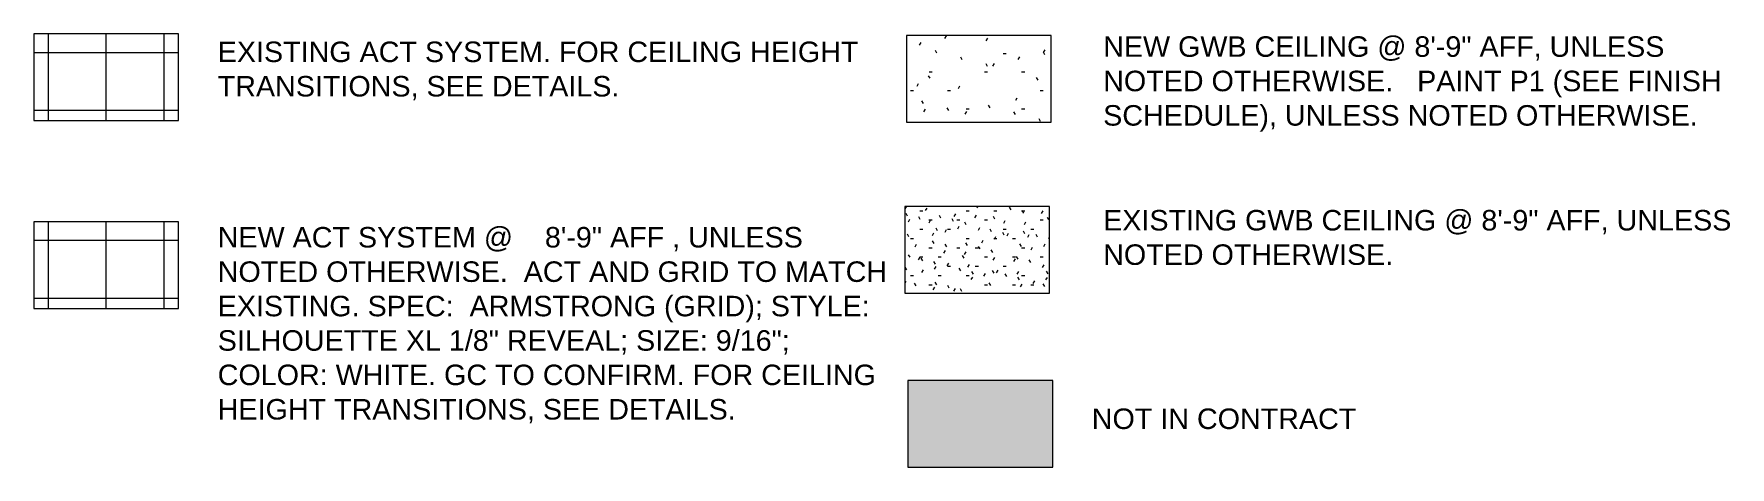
# Model space of a CAD drawing. Header units: inches. Extents: x -203 to 2908, y -968 to 768.
# Drawn here: x 2204 to 2908, y -279 to -99 of the extents above; entities that cross this region are included whole.
import ezdxf

# ---------------------------------------------------------------- set-up
doc = ezdxf.new("R2010")
doc.units = ezdxf.units.IN
doc.header["$MEASUREMENT"] = 0
for name, color, linetype, lineweight in [('A-DETL-GENF', 92, 'Continuous', 9), ('A-DETL-THIN', 151, 'Continuous', 9), ('G-ANNO-TEXT', 231, 'Continuous', 9)]:
    doc.layers.add(name, color=color, linetype=linetype, lineweight=lineweight)
doc.styles.add('Swis721 Lt BT', font='swissl.ttf', dxfattribs={"height": 8.514638})

msp = doc.modelspace()

# ---------------------------------------------------------------- texts
at = {"layer": 'G-ANNO-TEXT', "color": 7, "char_height": 8.5146, "attachment_point": 1, "line_spacing_factor": 1.00667, "style": 'Swis721 Lt BT'}
for s, insert, width in [('EXISTING ACT SYSTEM. FOR CEILING HEIGHT\\PTRANSITIONS, SEE DETAILS.\\P', (2280.67, -102.55), 294.408), ('NEW GWB CEILING @ 8\'-9" AFF, UNLESS\\PNOTED OTHERWISE.   PAINT P1 (SEE FINISH\\PSCHEDULE), UNLESS NOTED OTHERWISE.\\P', (2647.76, -100.36), 284.796), ('EXISTING GWB CEILING @ 8\'-9" AFF, UNLESS\\PNOTED OTHERWISE.', (2647.76, -172.48), 290.52), ('NEW ACT SYSTEM @    8\'-9" AFF , UNLESS\\PNOTED OTHERWISE.  ACT AND GRID TO MATCH\\PEXISTING. SPEC:  ARMSTRONG (GRID); STYLE:\\PSILHOUETTE XL 1/8" REVEAL; SIZE: 9/16";\\PCOLOR: WHITE. GC TO CONFIRM. FOR CEILING\\PHEIGHT TRANSITIONS, SEE DETAILS.\\P', (2280.67, -179.55), 310.608), ('NOT IN CONTRACT\\P', (2643.04, -254.93), 123.12)]:
    msp.add_mtext(s, dxfattribs=dict(at, insert=insert, width=width))

# ---------------------------------------------------------------- hatches: boundary and pattern name
at = {"layer": 'A-DETL-GENF'}
h = msp.add_hatch(dxfattribs=at)
h.set_pattern_fill('FP_41', color=55, style=0, pattern_type=2)
h.set_pattern_definition([(0, (914.47, -155.076), (0, 24), []), (90, (914.47, -155.076), (-24, 1e-15), [])])
h.paths.add_polyline_path([(2264.47, -135.34), (2264.47, -99.34), (2204.47, -99.34), (2204.47, -135.34)], flags=0)
h = msp.add_hatch(dxfattribs=at)
h.set_pattern_fill('FP_39', style=0, pattern_type=2)
h.set_pattern_definition([(0, (578.743, 0), (30.72, 7.68), [1.267, -21.773, 1.267, -21.773, -122.88]), (0, (578.743, 0), (30.72, 7.68), [-46.08, 1.267, -44.813, 1.267, -21.773, -53.76]), (0, (578.743, 0), (30.72, 7.68), [-115.2, 1.267, -14.093, 1.267, -37.133]), (120, (590.263, 3.84), (-22.011075, 22.7643), [1.267, -21.773, 1.267, -21.773, -122.88]), (120, (590.263, 3.84), (-22.011075, 22.7643), [-46.08, 1.267, -44.813, 1.267, -21.773, -53.76]), (120, (590.263, 3.84), (-22.011075, 22.7643), [-115.2, 1.267, -14.093, 1.267, -37.133]), (240, (594.103, 19.2), (-8.708925, -30.4443), [1.267, -21.773, 1.267, -21.773, -122.88]), (240, (594.103, 19.2), (-8.708925, -30.4443), [-46.08, 1.267, -44.813, 1.267, -21.773, -53.76]), (240, (594.103, 19.2), (-8.708925, -30.4443), [-115.2, 1.267, -14.093, 1.267, -37.133])])
h.paths.add_polyline_path([(2626.25, -136.02), (2626.25, -100.02), (2566.25, -100.02), (2566.25, -136.02)], flags=0)
h = msp.add_hatch(dxfattribs=at)
h.set_pattern_fill('FP_40', style=0, pattern_type=2)
h.set_pattern_definition([(0, (578.743, 0), (15.36, 3.84), [1.267, -10.253, 1.267, -10.253, -61.44]), (0, (578.743, 0), (15.36, 3.84), [-23.04, 1.267, -21.773, 1.267, -10.253, -26.88]), (0, (578.743, 0), (15.36, 3.84), [-57.6, 1.267, -6.413, 1.267, -17.933]), (120, (584.503, 1.92), (-11.0055376, 11.38215), [1.267, -10.253, 1.267, -10.253, -61.44]), (120, (584.503, 1.92), (-11.0055376, 11.38215), [-23.04, 1.267, -21.773, 1.267, -10.253, -26.88]), (120, (584.503, 1.92), (-11.0055376, 11.38215), [-57.6, 1.267, -6.413, 1.267, -17.933]), (240, (586.423, 9.6), (-4.3544624, -15.22215), [1.267, -10.253, 1.267, -10.253, -61.44]), (240, (586.423, 9.6), (-4.3544624, -15.22215), [-23.04, 1.267, -21.773, 1.267, -10.253, -26.88]), (240, (586.423, 9.6), (-4.3544624, -15.22215), [-57.6, 1.267, -6.413, 1.267, -17.933])])
h.paths.add_polyline_path([(2566.25, -206.98), (2625.56, -206.98), (2625.56, -170.98), (2565.56, -170.98), (2565.56, -206.98)], flags=0)
h = msp.add_hatch(dxfattribs=at)
h.set_pattern_fill('FP_42', style=0, pattern_type=2)
h.set_pattern_definition([(0, (914.47, -233.076), (0, 24), []), (90, (914.47, -233.076), (-24, 1e-15), [])])
h.paths.add_polyline_path([(2264.47, -213.34), (2264.47, -177.34), (2204.47, -177.34), (2204.47, -213.34)], flags=0)
msp.add_hatch(color=9, dxfattribs=at).paths.add_polyline_path([(2625.56, -279.28), (2626.83, -279.28), (2626.83, -243.28), (2566.83, -243.28), (2566.83, -279.28)], flags=0)

# ---------------------------------------------------------------- linework, layer by layer
at = {"layer": 'A-DETL-THIN'}
for p, q in [((2264.47, -99.34), (2204.47, -99.34)), ((2204.47, -99.34), (2204.47, -135.34)), ((2264.47, -135.34), (2264.47, -99.34)), ((2626.25, -100.02), (2566.25, -100.02)), ((2566.25, -100.02), (2566.25, -136.02)), ((2626.25, -136.02), (2626.25, -100.02)), ((2204.47, -135.34), (2264.47, -135.34)), ((2566.25, -136.02), (2626.25, -136.02)), ((2625.56, -170.98), (2565.56, -170.98)), ((2565.56, -170.98), (2565.56, -206.98)), ((2625.56, -206.98), (2625.56, -170.98)), ((2264.47, -177.34), (2204.47, -177.34)), ((2204.47, -177.34), (2204.47, -213.34)), ((2264.47, -213.34), (2264.47, -177.34)), ((2565.56, -206.98), (2625.56, -206.98)), ((2204.47, -213.34), (2264.47, -213.34)), ((2626.83, -243.28), (2566.83, -243.28)), ((2566.83, -243.28), (2566.83, -279.28)), ((2626.83, -279.28), (2626.83, -243.28)), ((2566.83, -279.28), (2626.83, -279.28))]:
    msp.add_line(p, q, dxfattribs=at)

msp.set_redraw_order([(e.dxf.handle, doc.entitydb.next_handle()) for e in msp.query("TEXT MTEXT ATTDEF DIMENSION ARC_DIMENSION")])  # texts and dimensions are drawn at this point

doc.saveas('drawing.dxf')
